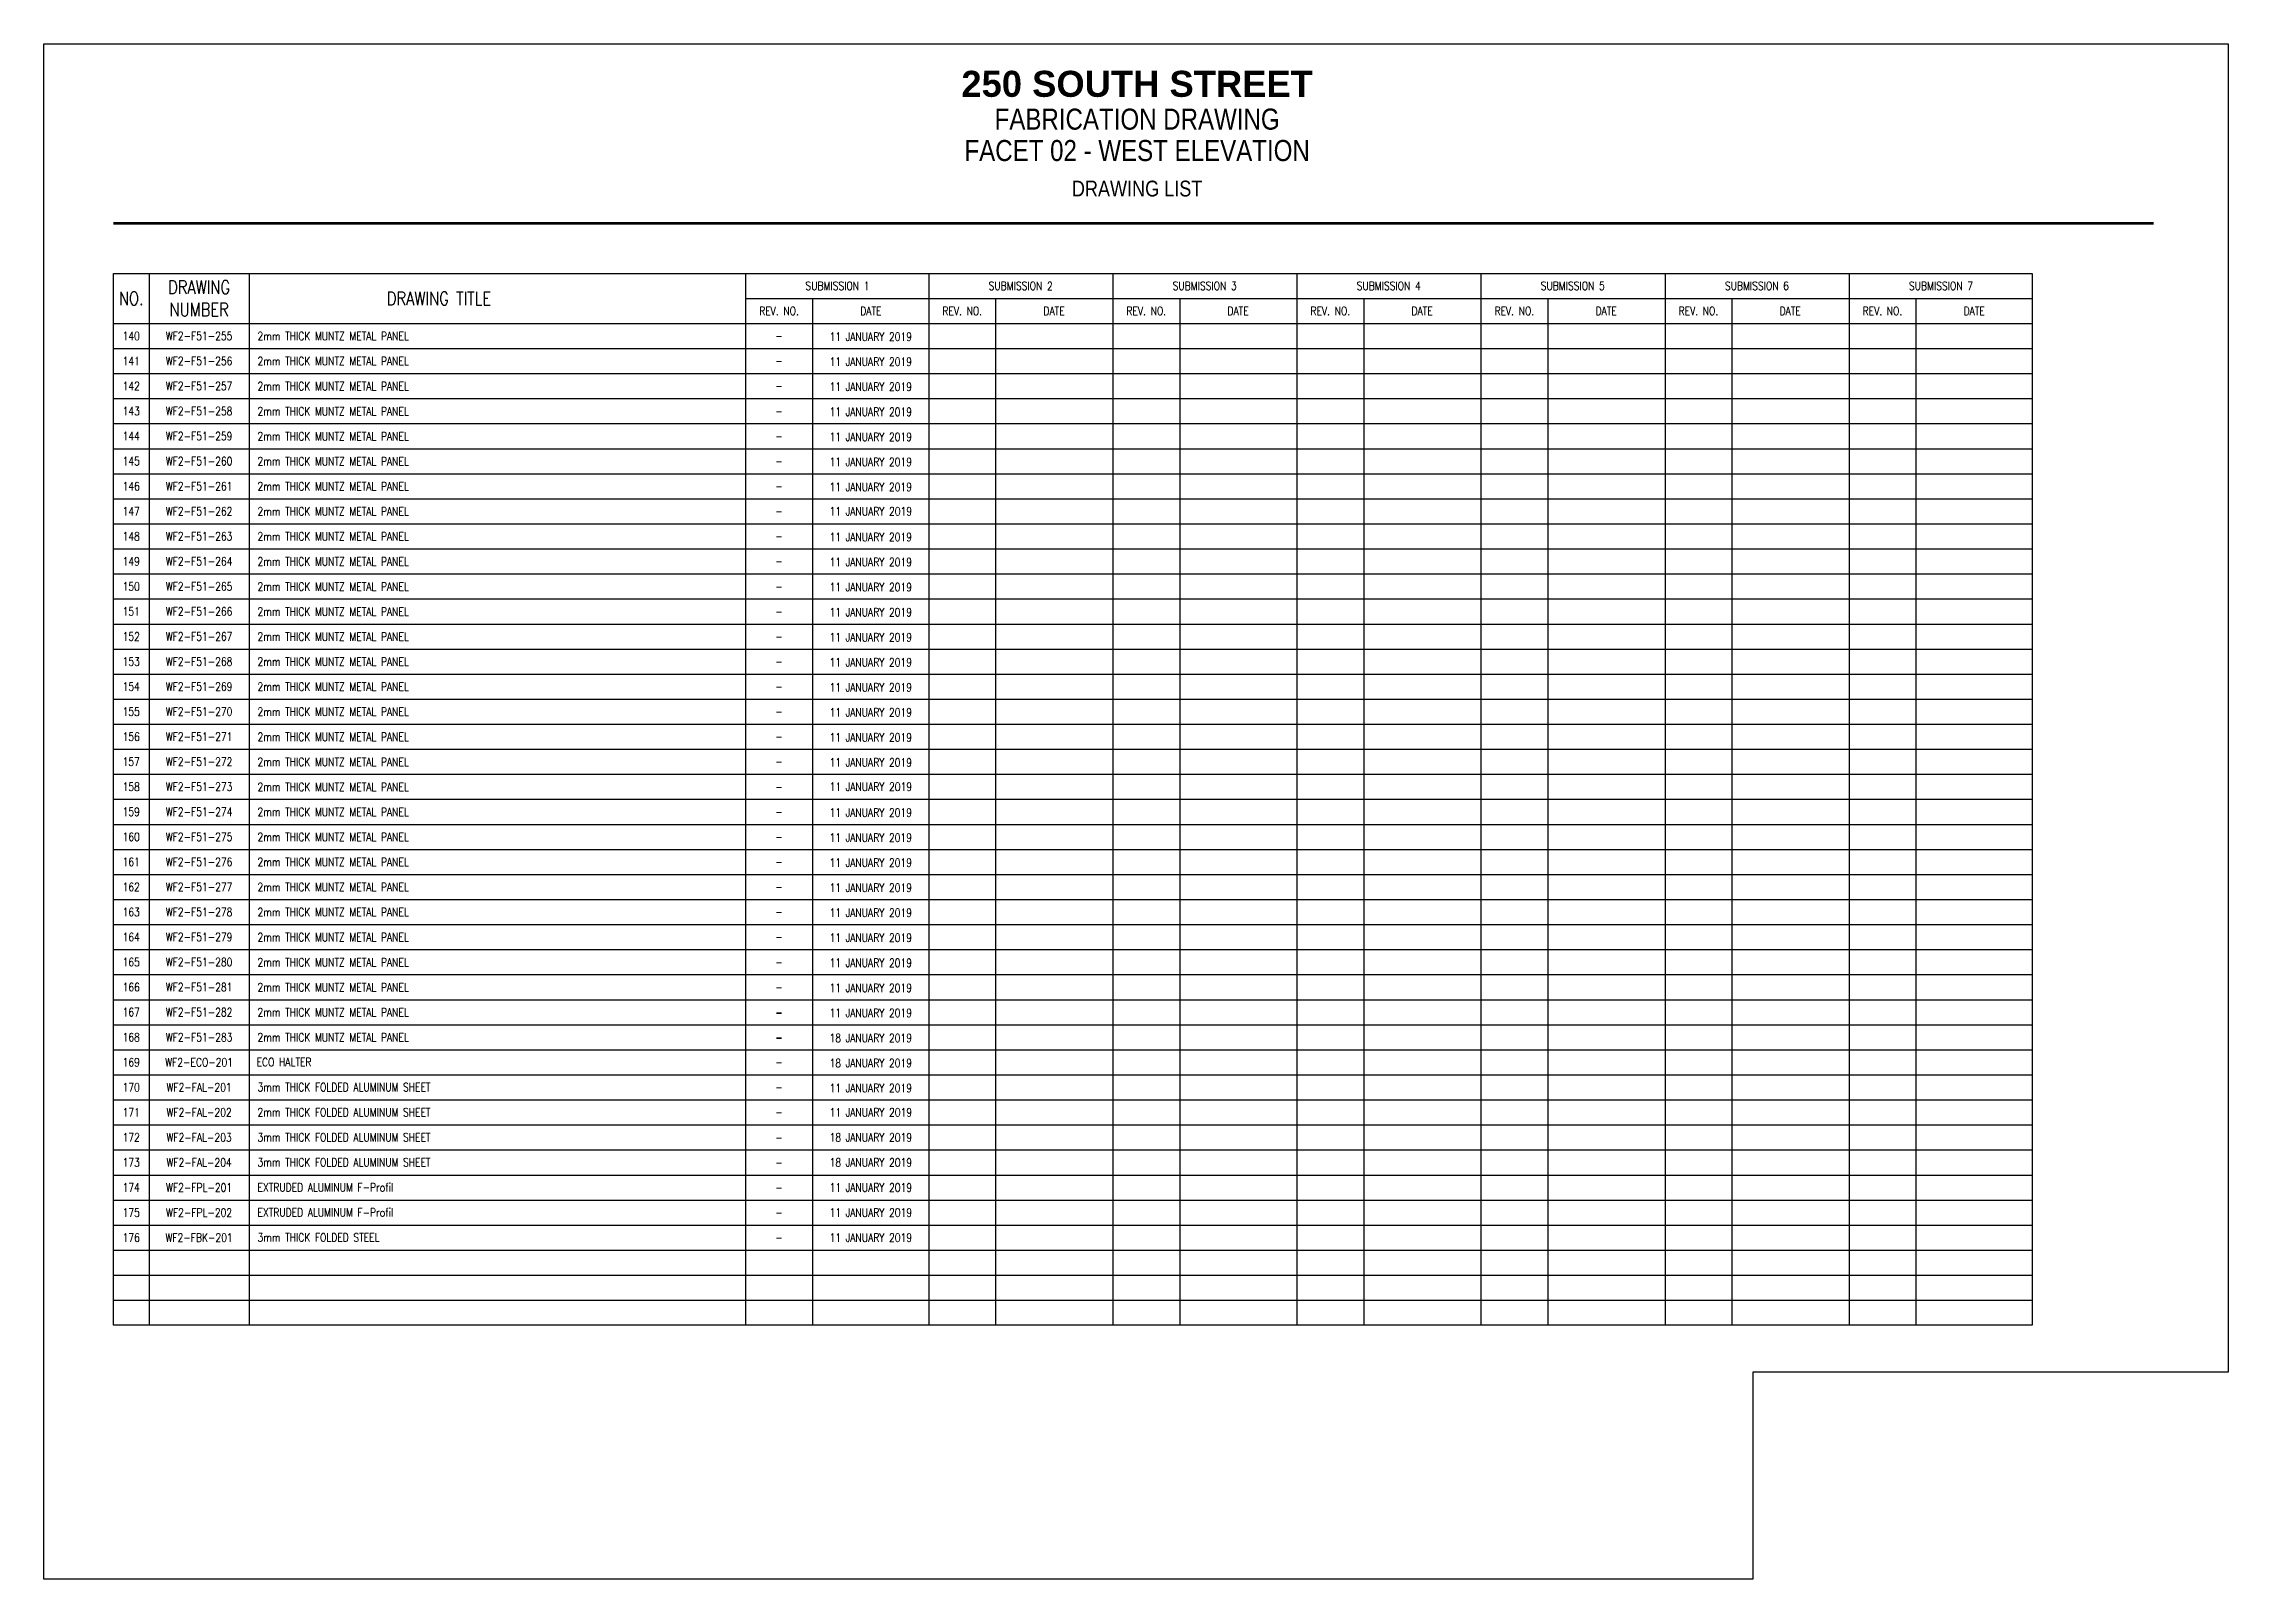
# Model space of a CAD drawing. Header units: inches. Extents: x -144 to 32, y -408 to -385.
# Drawn here: x -0.95 to 31.77, y -407.6 to -384.61 of the extents above; entities that cross this region are included whole.
import ezdxf
from ezdxf.enums import TextEntityAlignment as Align

# ---------------------------------------------------------------- set-up
doc = ezdxf.new("R2010")
doc.units = ezdxf.units.IN
doc.header["$MEASUREMENT"] = 0
doc.layers.get('Defpoints').update_dxf_attribs({"color": 250})
doc.layers.add('Z-SYMB', color=7, linetype='Continuous')
doc.layers.add('Z-TEXT', color=7, linetype='Continuous')
doc.styles.add('ROMANS', font='romans.shx', dxfattribs={"width": 0.8, "bigfont": 'special.shx'})
doc.styles.get("Standard").update_dxf_attribs({"font": 'ARIALN.TTF'})

msp = doc.modelspace()

# ---------------------------------------------------------------- texts
at = {"insert": (15.428, -385.018), "char_height": 0.38976, "width": 18.05801, "attachment_point": 2}
msp.add_mtext('{\\fArial Greek|b1|i0|c0|p34;250 SOUTH STREET}', dxfattribs=at)
at = {"attachment_point": 2}
for s, insert, char_height in [('FABRICATION DRAWING', (15.428, -385.584), 0.31496), ('FACET 02 - WEST ELEVATION', (15.428, -386.054), 0.31496), ('DRAWING LIST', (15.428, -386.663), 0.23622)]:
    msp.add_mtext(s, dxfattribs=dict(at, insert=insert, char_height=char_height))
at = {"layer": 'Z-TEXT', "style": 'ROMANS', "width": 0.8}
for s, p in [('2mm THICK MUNTZ METAL PANEL', (2.255, -388.99)), ('2mm THICK MUNTZ METAL PANEL', (2.255, -389.365)), ('2mm THICK MUNTZ METAL PANEL', (2.255, -389.74)), ('2mm THICK MUNTZ METAL PANEL', (2.255, -390.115)), ('2mm THICK MUNTZ METAL PANEL', (2.255, -390.49)), ('2mm THICK MUNTZ METAL PANEL', (2.255, -390.865)), ('2mm THICK MUNTZ METAL PANEL', (2.255, -391.24)), ('2mm THICK MUNTZ METAL PANEL', (2.255, -391.615)), ('2mm THICK MUNTZ METAL PANEL', (2.255, -391.99)), ('2mm THICK MUNTZ METAL PANEL', (2.255, -392.365)), ('2mm THICK MUNTZ METAL PANEL', (2.255, -392.74)), ('2mm THICK MUNTZ METAL PANEL', (2.255, -393.115)), ('2mm THICK MUNTZ METAL PANEL', (2.255, -393.49)), ('2mm THICK MUNTZ METAL PANEL', (2.255, -393.865)), ('2mm THICK MUNTZ METAL PANEL', (2.255, -394.24)), ('2mm THICK MUNTZ METAL PANEL', (2.255, -394.615)), ('2mm THICK MUNTZ METAL PANEL', (2.255, -394.99)), ('2mm THICK MUNTZ METAL PANEL', (2.255, -395.365)), ('2mm THICK MUNTZ METAL PANEL', (2.255, -395.74)), ('2mm THICK MUNTZ METAL PANEL', (2.255, -396.115)), ('2mm THICK MUNTZ METAL PANEL', (2.255, -396.49)), ('2mm THICK MUNTZ METAL PANEL', (2.255, -396.865)), ('2mm THICK MUNTZ METAL PANEL', (2.255, -397.24)), ('2mm THICK MUNTZ METAL PANEL', (2.255, -397.615)), ('2mm THICK MUNTZ METAL PANEL', (2.255, -397.99)), ('2mm THICK MUNTZ METAL PANEL', (2.255, -398.365)), ('2mm THICK MUNTZ METAL PANEL', (2.255, -398.74)), ('2mm THICK MUNTZ METAL PANEL', (2.255, -399.115)), ('3mm THICK FOLDED ALUMINUM SHEET', (2.255, -400.236)), ('2mm THICK FOLDED ALUMINUM SHEET', (2.255, -400.611)), ('EXTRUDED ALUMINUM F-Profil ', (2.255, -401.736)), ('EXTRUDED ALUMINUM F-Profil ', (2.255, -402.111)), ('3mm THICK FOLDED STEEL', (2.255, -402.486))]:
    msp.add_text(s, height=0.12538, dxfattribs=at).set_placement(p, align=Align.MIDDLE_LEFT)
at = {"layer": 'Z-TEXT', "color": 1, "style": 'ROMANS', "width": 0.8}
for s, height, p in [('2mm THICK MUNTZ METAL PANEL', 0.12538, (2.255, -399.49)), ('ECO HALTER', 0.1254, (2.242, -399.861)), ('3mm THICK FOLDED ALUMINUM SHEET', 0.12538, (2.255, -400.986)), ('3mm THICK FOLDED ALUMINUM SHEET', 0.12538, (2.255, -401.361))]:
    msp.add_text(s, height=height, dxfattribs=at).set_placement(p, align=Align.MIDDLE_LEFT)
at = {"layer": 'Z-TEXT', "color": 2, "char_height": 0.2006, "attachment_point": 5, "style": 'ROMANS'}
for s, insert in [('NO.', (0.364, -388.426)), ('DRAWING \\PNUMBER', (1.38, -388.426)), ('DRAWING TITLE', (4.972, -388.426))]:
    msp.add_mtext(s, dxfattribs=dict(at, insert=insert))
at = {"layer": 'Z-TEXT', "attachment_point": 5, "style": 'ROMANS'}
for s, insert, char_height in [('SUBMISSION 1', (10.94, -388.238), 0.12538), ('SUBMISSION 2', (13.684, -388.238), 0.12538), ('SUBMISSION 3', (16.44, -388.238), 0.12538), ('SUBMISSION 4', (19.196, -388.238), 0.12538), ('SUBMISSION 5', (21.952, -388.238), 0.12538), ('SUBMISSION 6', (24.709, -388.238), 0.12538), ('SUBMISSION 7', (27.465, -388.238), 0.12538), ('REV. NO.', (10.065, -388.613), 0.1254), ('DATE', (11.44, -388.613), 0.1254), ('REV. NO.', (12.809, -388.613), 0.1254), ('DATE', (14.184, -388.613), 0.1254), ('REV. NO.', (15.565, -388.613), 0.1254), ('DATE', (16.94, -388.613), 0.1254), ('REV. NO.', (18.321, -388.613), 0.1254), ('DATE', (19.696, -388.613), 0.1254), ('REV. NO.', (21.077, -388.613), 0.1254), ('DATE', (22.452, -388.613), 0.1254), ('REV. NO.', (23.834, -388.613), 0.1254), ('DATE', (25.209, -388.613), 0.1254), ('REV. NO.', (26.59, -388.613), 0.1254), ('DATE', (27.965, -388.613), 0.1254), ('140', (0.364, -388.988), 0.1254), ('WF2-F51-255', (1.38, -388.988), 0.12538), ('-', (10.065, -388.988), 0.125), ('11 JANUARY 2019', (11.439, -388.999), 0.12538), ('141', (0.364, -389.363), 0.1254), ('WF2-F51-256', (1.38, -389.363), 0.12538), ('11 JANUARY 2019', (11.439, -389.374), 0.12538), ('-', (10.065, -389.363), 0.125), ('142', (0.364, -389.738), 0.1254), ('WF2-F51-257', (1.38, -389.738), 0.12538), ('-', (10.065, -389.738), 0.125), ('11 JANUARY 2019', (11.439, -389.749), 0.12538), ('143', (0.364, -390.113), 0.1254), ('WF2-F51-258', (1.38, -390.113), 0.12538), ('-', (10.065, -390.113), 0.125), ('11 JANUARY 2019', (11.439, -390.124), 0.12538), ('144', (0.364, -390.488), 0.1254), ('WF2-F51-259', (1.38, -390.488), 0.12538), ('-', (10.065, -390.488), 0.125), ('11 JANUARY 2019', (11.439, -390.499), 0.12538), ('145', (0.364, -390.863), 0.1254), ('WF2-F51-260', (1.38, -390.863), 0.12538), ('-', (10.065, -390.863), 0.125), ('11 JANUARY 2019', (11.439, -390.874), 0.12538), ('146', (0.364, -391.238), 0.1254), ('WF2-F51-261', (1.38, -391.238), 0.12538), ('-', (10.065, -391.238), 0.125), ('11 JANUARY 2019', (11.439, -391.249), 0.12538), ('147', (0.364, -391.613), 0.1254), ('WF2-F51-262', (1.38, -391.613), 0.12538), ('11 JANUARY 2019', (11.44, -391.613), 0.12538), ('148', (0.364, -391.988), 0.1254), ('WF2-F51-263', (1.38, -391.988), 0.12538), ('-', (10.065, -391.613), 0.125), ('11 JANUARY 2019', (11.439, -391.999), 0.12538), ('-', (10.065, -391.988), 0.125), ('149', (0.364, -392.363), 0.1254), ('WF2-F51-264', (1.38, -392.363), 0.12538), ('-', (10.065, -392.363), 0.125), ('11 JANUARY 2019', (11.439, -392.374), 0.12538), ('150', (0.364, -392.738), 0.1254), ('WF2-F51-265', (1.38, -392.738), 0.12538), ('-', (10.065, -392.738), 0.125), ('11 JANUARY 2019', (11.439, -392.749), 0.12538), ('151', (0.364, -393.113), 0.1254), ('WF2-F51-266', (1.38, -393.113), 0.12538), ('-', (10.065, -393.113), 0.125), ('11 JANUARY 2019', (11.439, -393.124), 0.12538), ('152', (0.364, -393.488), 0.1254), ('WF2-F51-267', (1.38, -393.488), 0.12538), ('-', (10.065, -393.488), 0.125), ('11 JANUARY 2019', (11.439, -393.499), 0.12538), ('153', (0.364, -393.863), 0.1254), ('WF2-F51-268', (1.38, -393.863), 0.12538), ('-', (10.065, -393.863), 0.125), ('11 JANUARY 2019', (11.439, -393.874), 0.12538), ('154', (0.364, -394.238), 0.1254), ('WF2-F51-269', (1.38, -394.238), 0.12538), ('11 JANUARY 2019', (11.439, -394.249), 0.12538), ('155', (0.364, -394.613), 0.1254), ('WF2-F51-270', (1.38, -394.613), 0.12538), ('-', (10.065, -394.238), 0.125), ('-', (10.065, -394.613), 0.125), ('11 JANUARY 2019', (11.439, -394.624), 0.12538), ('156', (0.364, -394.988), 0.1254), ('WF2-F51-271', (1.38, -394.988), 0.12538), ('-', (10.065, -394.988), 0.125), ('11 JANUARY 2019', (11.439, -394.999), 0.12538), ('157', (0.364, -395.363), 0.1254), ('WF2-F51-272', (1.38, -395.363), 0.12538), ('-', (10.065, -395.363), 0.125), ('11 JANUARY 2019', (11.439, -395.374), 0.12538), ('158', (0.364, -395.738), 0.1254), ('WF2-F51-273', (1.38, -395.738), 0.12538), ('-', (10.065, -395.738), 0.125), ('11 JANUARY 2019', (11.44, -395.738), 0.12538), ('159', (0.364, -396.113), 0.1254), ('WF2-F51-274', (1.38, -396.113), 0.12538), ('-', (10.065, -396.113), 0.125), ('11 JANUARY 2019', (11.439, -396.124), 0.12538), ('160', (0.364, -396.488), 0.1254), ('WF2-F51-275', (1.38, -396.488), 0.12538), ('-', (10.065, -396.488), 0.125), ('11 JANUARY 2019', (11.439, -396.499), 0.12538), ('161', (0.364, -396.863), 0.1254), ('WF2-F51-276', (1.38, -396.863), 0.12538), ('11 JANUARY 2019', (11.439, -396.874), 0.12538), ('162', (0.364, -397.238), 0.1254), ('WF2-F51-277', (1.38, -397.238), 0.12538), ('-', (10.065, -396.863), 0.125), ('-', (10.065, -397.238), 0.125), ('11 JANUARY 2019', (11.439, -397.249), 0.12538), ('163', (0.364, -397.613), 0.1254), ('WF2-F51-278', (1.38, -397.613), 0.12538), ('-', (10.065, -397.613), 0.125), ('11 JANUARY 2019', (11.439, -397.624), 0.12538), ('164', (0.364, -397.988), 0.1254), ('WF2-F51-279', (1.38, -397.988), 0.12538), ('-', (10.065, -397.988), 0.125), ('11 JANUARY 2019', (11.439, -397.999), 0.12538), ('165', (0.364, -398.363), 0.1254), ('WF2-F51-280', (1.38, -398.363), 0.12538), ('-', (10.065, -398.363), 0.125), ('11 JANUARY 2019', (11.439, -398.374), 0.12538), ('166', (0.364, -398.738), 0.1254), ('WF2-F51-281', (1.38, -398.738), 0.12538), ('-', (10.065, -398.738), 0.125), ('11 JANUARY 2019', (11.439, -398.749), 0.12538), ('167', (0.364, -399.113), 0.1254), ('WF2-F51-282', (1.38, -399.113), 0.12538), ('-', (10.065, -399.113), 0.125), ('-', (10.065, -399.113), 0.125), ('-', (10.064, -399.124), 0.125), ('11 JANUARY 2019', (11.439, -399.124), 0.12538), ('11 JANUARY 2019', (11.439, -399.124), 0.12538), ('170', (0.364, -400.238), 0.1254), ('WF2-FAL-201', (1.38, -400.238), 0.12538), ('-', (10.065, -400.238), 0.125), ('-', (10.065, -400.238), 0.125), ('11 JANUARY 2019', (11.439, -400.249), 0.12538), ('171', (0.364, -400.613), 0.1254), ('WF2-FAL-202', (1.38, -400.613), 0.12538), ('-', (10.065, -400.613), 0.125), ('11 JANUARY 2019', (11.44, -400.613), 0.12538), ('174', (0.364, -401.738), 0.1254), ('WF2-FPL-201', (1.38, -401.738), 0.12538), ('-', (10.065, -401.738), 0.125), ('11 JANUARY 2019', (11.44, -401.738), 0.12538), ('175', (0.364, -402.113), 0.1254), ('WF2-FPL-202', (1.38, -402.113), 0.12538), ('11 JANUARY 2019', (11.44, -402.113), 0.12538), ('-', (10.065, -402.113), 0.125), ('176', (0.364, -402.488), 0.1254), ('WF2-FBK-201', (1.38, -402.488), 0.12538), ('-', (10.065, -402.488), 0.125), ('11 JANUARY 2019', (11.44, -402.488), 0.12538)]:
    msp.add_mtext(s, dxfattribs=dict(at, insert=insert, char_height=char_height))
at = {"layer": 'Z-TEXT', "color": 1, "attachment_point": 5, "style": 'ROMANS'}
for s, insert, char_height in [('168', (0.364, -399.488), 0.1254), ('WF2-F51-283', (1.38, -399.488), 0.12538), ('18 JANUARY 2019', (11.439, -399.499), 0.12538), ('-', (10.065, -399.488), 0.125), ('-', (10.065, -399.488), 0.125), ('-', (10.064, -399.499), 0.125), ('169', (0.364, -399.863), 0.1254), ('WF2-ECO-201', (1.38, -399.863), 0.12538), ('-', (10.065, -399.863), 0.125), ('-', (10.065, -399.863), 0.125), ('18 JANUARY 2019', (11.439, -399.874), 0.12538), ('172', (0.364, -400.988), 0.1254), ('WF2-FAL-203', (1.38, -400.988), 0.12538), ('-', (10.065, -400.988), 0.125), ('18 JANUARY 2019', (11.44, -400.988), 0.12538), ('173', (0.364, -401.363), 0.1254), ('WF2-FAL-204', (1.38, -401.363), 0.12538), ('-', (10.065, -401.363), 0.125), ('18 JANUARY 2019', (11.44, -401.363), 0.12538)]:
    msp.add_mtext(s, dxfattribs=dict(at, insert=insert, char_height=char_height))

# ---------------------------------------------------------------- linework, layer by layer
msp.add_lwpolyline([(0.098, -387.301, 0.0394, 0.0394, 0), (30.65, -387.301, 0, 0, 0)], format="xyseb")
for points in [[(0.098, -389.176), (28.834, -389.176)], [(0.098, -389.551), (28.834, -389.551)], [(0.098, -389.926), (28.834, -389.926)], [(0.098, -390.301), (28.834, -390.301)], [(0.098, -390.676), (28.834, -390.676)], [(0.098, -391.051), (28.834, -391.051)], [(0.098, -391.426), (28.834, -391.426)], [(0.098, -391.801), (28.834, -391.801)], [(0.098, -392.176), (28.834, -392.176)], [(0.098, -392.551), (28.834, -392.551)], [(0.098, -392.926), (28.834, -392.926)], [(0.098, -393.301), (28.834, -393.301)], [(0.098, -393.676), (28.834, -393.676)], [(0.098, -394.051), (28.834, -394.051)], [(0.098, -394.426), (28.834, -394.426)], [(0.098, -394.801), (28.834, -394.801)], [(0.098, -395.176), (28.834, -395.176)], [(0.098, -395.551), (28.834, -395.551)], [(0.098, -395.926), (28.834, -395.926)], [(0.098, -396.301), (28.834, -396.301)], [(0.098, -396.676), (28.834, -396.676)], [(0.098, -397.051), (28.834, -397.051)], [(0.098, -397.426), (28.834, -397.426)], [(0.098, -397.801), (28.834, -397.801)], [(0.098, -398.176), (28.834, -398.176)], [(0.098, -398.551), (28.834, -398.551)], [(0.098, -398.926), (28.834, -398.926)], [(0.098, -399.301), (28.834, -399.301)], [(0.098, -399.676), (28.834, -399.676)], [(0.098, -400.051), (28.834, -400.051)], [(0.098, -400.426), (28.834, -400.426)], [(0.098, -400.801), (28.834, -400.801)], [(0.098, -401.176), (28.834, -401.176)], [(0.098, -401.551), (28.834, -401.551)], [(0.098, -401.926), (28.834, -401.926)], [(0.098, -402.301), (28.834, -402.301)], [(0.098, -402.676), (28.834, -402.676)], [(0.098, -403.051), (28.834, -403.051)], [(0.098, -403.426), (28.834, -403.426)]]:
    msp.add_lwpolyline(points)
at = {"layer": 'Defpoints'}
msp.add_lwpolyline([(-0.947, -384.612), (31.769, -384.612), (31.769, -404.504), (24.647, -404.504), (24.647, -407.604), (-0.947, -407.604)], close=True, dxfattribs=at)
at = {"layer": 'Z-SYMB', "color": 5}
msp.add_lwpolyline([(0.098, -388.051), (28.834, -388.051), (28.834, -403.801), (0.098, -403.801)], close=True, dxfattribs=at)
at = {"layer": 'Z-SYMB', "color": 1}
for points in [[(0.63, -388.051), (0.63, -403.801)], [(2.13, -388.051), (2.13, -403.801)]]:
    msp.add_lwpolyline(points, dxfattribs=at)
at = {"layer": 'Z-SYMB', "color": 5}
for points in [[(9.565, -388.051), (9.565, -403.801)], [(12.309, -388.051), (12.309, -403.801)], [(15.065, -388.051), (15.065, -403.801)], [(17.821, -388.051), (17.821, -403.801)], [(20.577, -388.051), (20.577, -403.801)], [(23.334, -388.051), (23.334, -403.801)], [(26.09, -388.051), (26.09, -403.801)], [(0.098, -388.801), (28.834, -388.801)]]:
    msp.add_lwpolyline(points, dxfattribs=at)
at = {"layer": 'Z-SYMB', "color": 2}
for points in [[(9.565, -388.426), (28.834, -388.426)], [(10.565, -388.426), (10.565, -403.801)], [(13.309, -388.426), (13.309, -403.801)], [(16.065, -388.426), (16.065, -403.801)], [(18.821, -388.426), (18.821, -403.801)], [(21.577, -388.426), (21.577, -403.801)], [(24.334, -388.426), (24.334, -403.801)], [(27.09, -388.426), (27.09, -403.801)]]:
    msp.add_lwpolyline(points, dxfattribs=at)

msp.set_redraw_order([(e.dxf.handle, doc.entitydb.next_handle()) for e in msp.query("TEXT MTEXT ATTDEF DIMENSION ARC_DIMENSION")])  # texts and dimensions are drawn at this point

doc.saveas('drawing.dxf')
